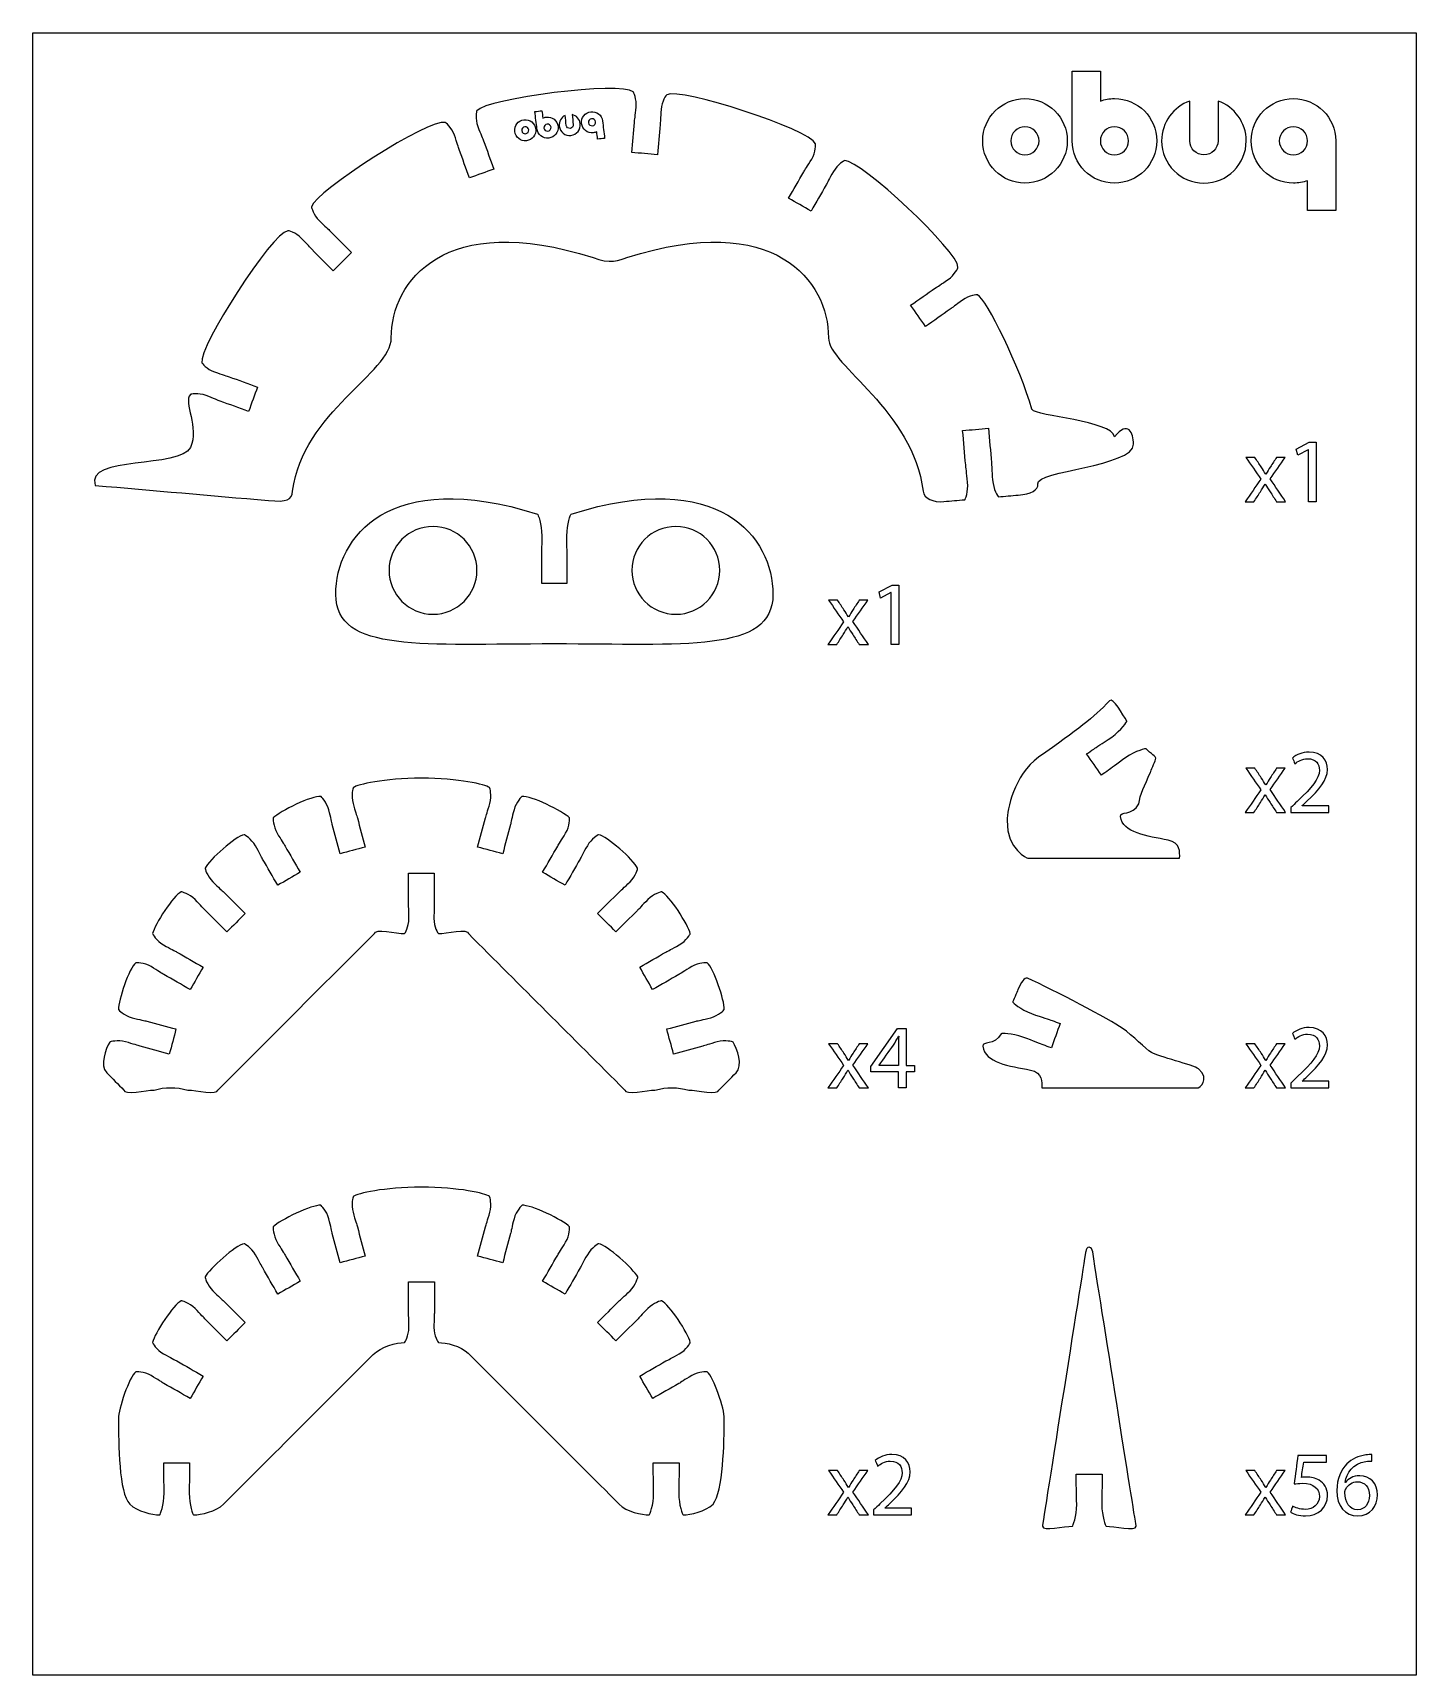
# Model space of a CAD drawing. Extents: x 0 to 160, y 0 to 190.
import ezdxf

# ---------------------------------------------------------------- set-up
doc = ezdxf.new("R2010")
doc.units = 0
doc.header["$MEASUREMENT"] = 0
doc.layers.add('DEFAULT', color=18, linetype='CONTINUOUS')

msp = doc.modelspace()

# ---------------------------------------------------------------- linework, layer by layer
at = {"layer": 'DEFAULT', "color": 1}
msp.add_lwpolyline([(160.13, 0.12), (0.13, 0.12), (0.13, 190.12), (160.13, 190.12)], close=True, dxfattribs=at)
at = {"layer": 'DEFAULT', "color": 18}
for points in [[(147.66, 141.89), (147.64, 141.89), (146.44, 141.25), (146.26, 141.96), (147.77, 142.76), (148.56, 142.76), (148.56, 135.88), (147.66, 135.88)], [(99.4, 125.38), (99.37, 125.38), (98.18, 124.73), (98, 125.44), (99.5, 126.24), (100.29, 126.24), (100.29, 119.36), (99.4, 119.36)], [(100.25, 68.06), (100.25, 69.93), (97.06, 69.93), (97.06, 70.55), (100.13, 74.94), (101.13, 74.94), (101.13, 70.66), (102.09, 70.66), (102.09, 69.93), (101.13, 69.93), (101.13, 68.06)]]:
    msp.add_lwpolyline(points, close=True, dxfattribs=at)
at = {"layer": 'DEFAULT', "color": 1}
for points, knots in [([(127.44, 142.54), (127.44, 139.95), (116.12, 139.46), (116.38, 137.96), (116.45, 137.2), (115.56, 136.77), (114.09, 136.65), (113.33, 136.58), (112.56, 136.51), (111.8, 136.45), (111.75, 136.45), (111.23, 137.3), (111.13, 138.4), (111.03, 139.5), (111.03, 140.12), (111, 140.4), (110.89, 141.72), (110.77, 143.05), (110.66, 144.38), (109.66, 144.29), (108.66, 144.2), (107.67, 144.12), (107.79, 142.79), (107.9, 141.46), (108.02, 140.13), (108.04, 139.86), (108.14, 139.25), (108.24, 138.14), (108.34, 137.04), (107.97, 136.11), (107.92, 136.11), (107.11, 136.04), (106.31, 135.97), (105.51, 135.9), (104.27, 135.79), (103.19, 136.25), (103.09, 137.09), (101.99, 146.42), (92.15, 151.68), (92.15, 154.83), (92.15, 161.42), (85.98, 169.58), (68.82, 164.13), (68.09, 163.82), (66.79, 163.37), (64.92, 164.13), (47.75, 169.58), (41.58, 161.42), (41.58, 154.83), (41.58, 150.8), (31.39, 146.3), (30.17, 137.11), (30.05, 136.09), (29.57, 135.82), (27.37, 136.02), (20.7, 136.6), (14.03, 137.18), (7.35, 137.77), (6.13, 141.24), (17.2, 139.67), (18.35, 142.17), (19.4, 144.45), (17.49, 147.38), (18.35, 148.29), (18.36, 148.34), (19.25, 148.5), (20.16, 148.17), (21.07, 147.84), (21.57, 147.6), (21.79, 147.52), (22.89, 147.12), (23.98, 146.72), (25.08, 146.33), (25.42, 147.27), (25.76, 148.2), (26.11, 149.14), (25.01, 149.54), (23.91, 149.94), (22.82, 150.34), (22.59, 150.42), (22.06, 150.56), (21.15, 150.89), (20.24, 151.22), (19.66, 151.91), (19.68, 151.96), (19.27, 153.76), (27.82, 167.01), (29.61, 167.23), (29.65, 167.27), (30.52, 167.03), (31.2, 166.35), (31.89, 165.66), (32.24, 165.25), (32.41, 165.08), (33.23, 164.25), (34.06, 163.43), (34.88, 162.6), (35.59, 163.31), (36.29, 164.02), (37, 164.73), (36.18, 165.55), (35.35, 166.37), (34.52, 167.2), (34.35, 167.37), (33.93, 167.71), (33.25, 168.4), (32.57, 169.08), (32.33, 169.95), (32.37, 169.99), (32.74, 171.8), (46.09, 180.31), (47.81, 179.76), (47.86, 179.78), (48.54, 179.2), (48.88, 178.29), (49.21, 177.38), (49.35, 176.85), (49.43, 176.63), (49.83, 175.53), (50.23, 174.43), (50.63, 173.34), (51.57, 173.68), (52.51, 174.02), (53.44, 174.36), (53.04, 175.46), (52.65, 176.56), (52.25, 177.65), (52.17, 177.88), (51.93, 178.37), (51.6, 179.28), (51.27, 180.19), (51.42, 181.08), (51.48, 181.1), (52.59, 182.57), (68.24, 184.53), (69.55, 183.3), (69.6, 183.3), (69.99, 182.48), (69.9, 181.51), (69.82, 180.55), (69.72, 180.01), (69.7, 179.77), (69.6, 178.61), (69.5, 177.45), (69.4, 176.29), (70.39, 176.2), (71.39, 176.11), (72.38, 176.03), (72.49, 177.19), (72.59, 178.35), (72.69, 179.51), (72.71, 179.75), (72.71, 180.3), (72.79, 181.26), (72.87, 182.22), (73.38, 182.96), (73.44, 182.96), (75.08, 183.82), (89.98, 178.96), (90.65, 177.29), (90.69, 177.26), (90.69, 176.36), (90.21, 175.52), (89.72, 174.69), (89.41, 174.24), (89.29, 174.03), (88.71, 173.02), (88.13, 172.01), (87.54, 171), (88.41, 170.5), (89.27, 170), (90.14, 169.5), (90.72, 170.51), (91.3, 171.52), (91.89, 172.53), (92.01, 172.74), (92.24, 173.24), (92.72, 174.07), (93.21, 174.91), (93.98, 175.37), (94.03, 175.34), (95.87, 175.43), (107.24, 164.79), (107.13, 163), (107.16, 162.96), (106.77, 162.14), (105.98, 161.58), (105.19, 161.03), (104.72, 160.75), (104.52, 160.62), (103.56, 159.95), (102.61, 159.28), (101.65, 158.61), (102.23, 157.79), (102.8, 156.97), (103.38, 156.15), (104.33, 156.82), (105.29, 157.49), (106.24, 158.16), (106.44, 158.3), (106.85, 158.65), (107.65, 159.21), (108.44, 159.76), (109.34, 159.85), (109.37, 159.8), (110.46, 159.4), (114.32, 151.31), (115.69, 146.58), (115.69, 146.57), (115.69, 146.55), (115.7, 146.54), (116.12, 145.78), (124.96, 145.25), (125.25, 143.39), (126.8, 145.38), (127.44, 143.81), (127.44, 142.54)], [1, 1, 1, 1, 2, 2, 2, 3, 3, 3, 4, 4, 4, 5, 5, 5, 6, 6, 6, 7, 7, 7, 8, 8, 8, 9, 9, 9, 10, 10, 10, 11, 11, 11, 12, 12, 12, 13, 13, 13, 14, 14, 14, 15, 15, 15, 16, 16, 16, 17, 17, 17, 18, 18, 18, 19, 19, 19, 20, 20, 20, 21, 21, 21, 22, 22, 22, 23, 23, 23, 24, 24, 24, 25, 25, 25, 26, 26, 26, 35.926782, 35.926782, 35.926782, 36.926782, 36.926782, 36.926782, 37.926782, 37.926782, 37.926782, 38.926782, 38.926782, 38.926782, 39.926782, 39.926782, 39.926782, 40.926782, 40.926782, 40.926782, 41.926782, 41.926782, 41.926782, 42.926782, 42.926782, 42.926782, 43.926782, 43.926782, 43.926782, 44.926782, 44.926782, 44.926782, 45.926782, 45.926782, 45.926782, 46.926782, 46.926782, 46.926782, 47.926782, 47.926782, 47.926782, 48.926782, 48.926782, 48.926782, 49.926782, 49.926782, 49.926782, 50.926782, 50.926782, 50.926782, 51.926782, 51.926782, 51.926782, 52.926782, 52.926782, 52.926782, 53.926782, 53.926782, 53.926782, 54.926782, 54.926782, 54.926782, 55.926782, 55.926782, 55.926782, 56.926782, 56.926782, 56.926782, 57.926782, 57.926782, 57.926782, 58.926782, 58.926782, 58.926782, 59.926782, 59.926782, 59.926782, 60.926782, 60.926782, 60.926782, 61.926782, 61.926782, 61.926782, 62.926782, 62.926782, 62.926782, 63.926782, 63.926782, 63.926782, 64.926782, 64.926782, 64.926782, 65.926782, 65.926782, 65.926782, 66.926782, 66.926782, 66.926782, 67.926782, 67.926782, 67.926782, 68.926782, 68.926782, 68.926782, 69.926782, 69.926782, 69.926782, 70.926782, 70.926782, 70.926782, 71.926782, 71.926782, 71.926782, 72.926782, 72.926782, 72.926782, 73.926782, 73.926782, 73.926782, 74.926782, 74.926782, 74.926782, 75.926782, 75.926782, 75.926782, 76.926782, 76.926782, 76.926782, 77.926782, 77.926782, 77.926782, 78.926782, 78.926782, 78.926782, 79.926782, 79.926782, 79.926782, 80.926782, 80.926782, 80.926782, 81.926782, 81.926782, 81.926782, 81.926782]), ([(62.39, 134.45), (62.34, 134.45), (61.89, 133.32), (61.89, 131.94), (61.89, 130.56), (61.94, 129.78), (61.94, 129.43), (61.94, 128.44), (61.94, 127.44), (61.94, 126.45), (60.94, 126.45), (59.94, 126.45), (58.94, 126.45), (58.94, 127.44), (58.94, 128.44), (58.94, 129.43), (58.94, 129.78), (58.99, 130.56), (58.99, 131.94), (58.99, 133.32), (58.54, 134.45), (58.49, 134.45), (41.33, 139.9), (35.16, 131.74), (35.16, 125.15), (35.16, 118.33), (45.44, 119.43), (60.44, 119.43), (75.44, 119.43), (85.73, 118.33), (85.73, 125.15), (85.73, 131.74), (79.56, 139.9), (62.39, 134.45)], [1, 1, 1, 1, 2, 2, 2, 3, 3, 3, 11.45, 11.45, 11.45, 19.95, 19.95, 19.95, 28.4, 28.4, 28.4, 29.4, 29.4, 29.4, 30.4, 30.4, 30.4, 31.4, 31.4, 31.4, 32.4, 32.4, 32.4, 33.4, 33.4, 33.4, 34.4, 34.4, 34.4, 34.4]), ([(46.41, 122.86), (43.6, 122.86), (41.33, 125.14), (41.33, 127.94), (41.33, 130.75), (43.6, 133.02), (46.41, 133.02), (49.21, 133.02), (51.49, 130.75), (51.49, 127.94), (51.49, 125.14), (49.21, 122.86), (46.41, 122.86)], [0, 0, 0, 0, 1, 1, 1, 2, 2, 2, 3, 3, 3, 4, 4, 4, 4]), ([(74.5, 122.86), (71.69, 122.86), (69.42, 125.13), (69.42, 127.94), (69.42, 130.75), (71.69, 133.02), (74.5, 133.02), (77.3, 133.02), (79.58, 130.75), (79.58, 127.94), (79.58, 125.14), (77.3, 122.86), (74.5, 122.86)], [0, 0, 0, 0, 1, 1, 1, 2, 2, 2, 3, 3, 3, 4, 4, 4, 4]), ([(132.77, 94.65), (126.92, 94.65), (121.07, 94.65), (115.21, 94.65), (115.21, 94.65), (112.81, 95.52), (112.81, 99.01), (112.81, 100.21), (113.57, 104.23), (116.46, 106.33), (121.09, 109.57), (122.74, 110.85), (124.67, 112.85), (125.1, 113.3), (126.17, 111.22), (126.66, 110.51), (126.7, 110.46), (126.03, 109.46), (124.91, 108.66), (123.77, 107.87), (123.11, 107.46), (122.83, 107.27), (122.55, 107.08), (122.28, 106.89), (122.01, 106.7), (122.58, 105.88), (123.15, 105.06), (123.73, 104.24), (124, 104.43), (124.27, 104.62), (124.54, 104.81), (124.83, 105.01), (125.43, 105.5), (126.56, 106.29), (127.7, 107.08), (128.88, 107.35), (128.91, 107.31), (129.38, 106.63), (130.14, 106.53), (129.99, 106.05), (129.89, 105.76), (129.42, 104.66), (129.39, 104.59), (128.73, 102.98), (128.16, 102.04), (128.06, 100.92), (127.27, 99.51), (125.85, 100.1), (125.92, 99.48), (126.16, 97.54), (129.01, 97.21), (131.45, 96.72), (132.9, 96.43), (132.77, 95.31), (132.77, 94.65)], [1, 1, 1, 1, 50.77, 50.77, 50.77, 51.77, 51.77, 51.77, 52.77, 52.77, 52.77, 53.77, 53.77, 53.77, 54.77, 54.77, 54.77, 55.77, 55.77, 55.77, 56.77, 56.77, 56.77, 57.77, 57.77, 57.77, 58.77, 58.77, 58.77, 59.77, 59.77, 59.77, 60.77, 60.77, 60.77, 61.77, 61.77, 61.77, 62.77, 62.77, 62.77, 63.77, 63.77, 63.77, 64.77, 64.77, 64.77, 65.77, 65.77, 65.77, 66.77, 66.77, 66.77, 67.77, 67.77, 67.77, 67.77]), ([(81.47, 69.81), (80.81, 69.15), (80.14, 68.48), (79.48, 67.82), (79.48, 67.2), (76.87, 67.81), (76, 67.81), (74.71, 68.17), (73.45, 68.17), (72.08, 67.82), (71.21, 67.82), (68.6, 67.2), (68.6, 67.82), (62.57, 73.85), (56.54, 79.88), (50.5, 85.92), (50.5, 86.54), (47.9, 85.92), (47.03, 85.92), (46.97, 85.92), (46.52, 86.7), (46.52, 87.67), (46.52, 88.64), (46.56, 89.18), (46.56, 89.42), (46.56, 90.59), (46.56, 91.75), (46.56, 92.92), (45.57, 92.92), (44.57, 92.92), (43.57, 92.92), (43.57, 91.75), (43.57, 90.59), (43.57, 89.42), (43.57, 89.18), (43.62, 88.64), (43.62, 87.67), (43.62, 86.7), (43.16, 85.92), (43.11, 85.92), (42.24, 85.92), (39.63, 86.54), (39.63, 85.92), (38.97, 85.25), (38.3, 84.59), (37.63, 83.92), (37.6, 83.89), (37.56, 83.85), (37.53, 83.82), (32.19, 78.48), (26.86, 73.15), (21.53, 67.82), (21.53, 67.2), (18.93, 67.82), (18.06, 67.82), (16.69, 68.17), (15.42, 68.17), (14.14, 67.82), (13.27, 67.82), (10.66, 67.2), (10.66, 67.82), (10, 68.48), (9.33, 69.15), (8.67, 69.82), (7.83, 70.65), (8.55, 72.62), (9.03, 73.36), (9.06, 73.4), (9.91, 73.64), (10.85, 73.39), (11.78, 73.14), (12.3, 72.95), (12.53, 72.89), (13.65, 72.59), (14.78, 72.29), (15.91, 71.98), (16.17, 72.95), (16.43, 73.91), (16.68, 74.88), (15.56, 75.18), (14.43, 75.48), (13.3, 75.79), (13.07, 75.85), (12.53, 75.94), (11.6, 76.19), (10.66, 76.44), (10.04, 77.08), (10.04, 77.13), (9.99, 78.17), (11.27, 81.96), (12.03, 82.53), (12.07, 82.57), (12.96, 82.58), (13.8, 82.1), (14.63, 81.61), (15.08, 81.3), (15.29, 81.18), (16.3, 80.6), (17.31, 80.02), (18.32, 79.44), (18.82, 80.3), (19.32, 81.17), (19.82, 82.04), (18.81, 82.62), (17.79, 83.2), (16.78, 83.78), (16.58, 83.9), (16.08, 84.13), (15.24, 84.61), (14.4, 85.1), (13.96, 85.87), (13.98, 85.92), (14.18, 86.94), (16.42, 90.37), (17.29, 90.74), (17.34, 90.76), (18.2, 90.54), (18.89, 89.85), (19.57, 89.17), (19.92, 88.75), (20.09, 88.58), (20.91, 87.76), (21.74, 86.94), (22.57, 86.11), (23.27, 86.82), (23.98, 87.53), (24.68, 88.24), (23.86, 89.06), (23.03, 89.88), (22.21, 90.71), (22.04, 90.87), (21.62, 91.22), (20.94, 91.91), (20.25, 92.59), (20.03, 93.45), (20.05, 93.5), (20.52, 94.43), (23.62, 97.22), (24.56, 97.35), (24.63, 97.35), (25.39, 96.91), (25.87, 96.08), (26.35, 95.25), (26.58, 94.75), (26.7, 94.54), (27.29, 93.53), (27.87, 92.52), (28.45, 91.51), (29.32, 92.01), (30.18, 92.51), (31.05, 93.02), (30.47, 94.02), (29.88, 95.03), (29.3, 96.04), (29.18, 96.25), (28.87, 96.7), (28.38, 97.53), (27.9, 98.37), (27.9, 99.26), (27.94, 99.3), (28.64, 100.07), (32.47, 101.92), (33.42, 101.79), (33.47, 101.79), (34.1, 101.16), (34.35, 100.23), (34.61, 99.3), (34.7, 98.76), (34.76, 98.53), (35.06, 97.4), (35.37, 96.27), (35.67, 95.15), (36.63, 95.41), (37.6, 95.67), (38.56, 95.93), (38.26, 97.05), (37.96, 98.18), (37.66, 99.3), (37.59, 99.54), (37.41, 100.05), (37.16, 100.98), (36.91, 101.92), (37.15, 102.77), (37.19, 102.8), (37.68, 103.18), (40.71, 103.89), (45.07, 103.89), (49.42, 103.89), (52.45, 103.18), (52.95, 102.8), (52.99, 102.77), (53.23, 101.92), (52.98, 100.98), (52.73, 100.05), (52.54, 99.54), (52.48, 99.3), (52.17, 98.18), (51.87, 97.05), (51.57, 95.93), (52.54, 95.67), (53.5, 95.41), (54.47, 95.15), (54.77, 96.27), (55.07, 97.4), (55.37, 98.53), (55.43, 98.76), (55.53, 99.3), (55.78, 100.23), (56.03, 101.16), (56.66, 101.79), (56.72, 101.79), (57.66, 101.92), (61.49, 100.07), (62.19, 99.3), (62.23, 99.26), (62.24, 98.37), (61.75, 97.53), (61.27, 96.7), (60.95, 96.25), (60.83, 96.04), (60.25, 95.03), (59.67, 94.02), (59.08, 93.02), (59.95, 92.51), (60.81, 92.01), (61.68, 91.51), (62.26, 92.52), (62.85, 93.53), (63.43, 94.54), (63.55, 94.75), (63.78, 95.25), (64.26, 96.08), (64.74, 96.91), (65.51, 97.35), (65.57, 97.35), (66.51, 97.22), (69.61, 94.43), (70.08, 93.5), (70.11, 93.45), (69.88, 92.59), (69.2, 91.91), (68.51, 91.22), (68.09, 90.87), (67.93, 90.71), (67.1, 89.88), (66.27, 89.06), (65.45, 88.24), (66.16, 87.53), (66.86, 86.82), (67.57, 86.11), (68.39, 86.94), (69.22, 87.76), (70.05, 88.58), (70.21, 88.75), (70.56, 89.17), (71.25, 89.85), (71.93, 90.54), (72.79, 90.76), (72.84, 90.74), (73.71, 90.37), (75.95, 86.94), (76.16, 85.92), (76.17, 85.87), (75.73, 85.1), (74.89, 84.61), (74.05, 84.13), (73.56, 83.9), (73.35, 83.78), (72.34, 83.2), (71.33, 82.62), (70.32, 82.04), (70.82, 81.17), (71.31, 80.3), (71.81, 79.44), (72.82, 80.02), (73.84, 80.6), (74.85, 81.18), (75.05, 81.3), (75.5, 81.61), (76.34, 82.1), (77.18, 82.58), (78.06, 82.57), (78.11, 82.53), (78.86, 81.96), (80.15, 78.17), (80.09, 77.13), (80.09, 77.08), (79.47, 76.44), (78.53, 76.19), (77.6, 75.94), (77.06, 75.85), (76.83, 75.79), (75.7, 75.48), (74.58, 75.18), (73.45, 74.88), (73.71, 73.91), (73.97, 72.95), (74.23, 71.98), (75.35, 72.29), (76.48, 72.59), (77.61, 72.89), (77.84, 72.95), (78.35, 73.14), (79.28, 73.39), (80.22, 73.64), (81.07, 73.4), (81.11, 73.36), (81.58, 72.62), (82.31, 70.65), (81.47, 69.81)], [1, 1, 1, 1, 2, 2, 2, 3, 3, 3, 4, 4, 4, 5, 5, 5, 6, 6, 6, 7, 7, 7, 8, 8, 8, 9, 9, 9, 18.92, 18.92, 18.92, 27.42, 27.42, 27.42, 37.34, 37.34, 37.34, 38.34, 38.34, 38.34, 39.34, 39.34, 39.34, 40.34, 40.34, 40.34, 41.34, 41.34, 41.34, 42.34, 42.34, 42.34, 43.34, 43.34, 43.34, 44.34, 44.34, 44.34, 45.34, 45.34, 45.34, 46.34, 46.34, 46.34, 47.34, 47.34, 47.34, 48.34, 48.34, 48.34, 49.34, 49.34, 49.34, 50.34, 50.34, 50.34, 51.34, 51.34, 51.34, 52.34, 52.34, 52.34, 53.34, 53.34, 53.34, 54.34, 54.34, 54.34, 55.34, 55.34, 55.34, 56.34, 56.34, 56.34, 57.34, 57.34, 57.34, 58.34, 58.34, 58.34, 59.34, 59.34, 59.34, 60.34, 60.34, 60.34, 61.34, 61.34, 61.34, 62.34, 62.34, 62.34, 63.34, 63.34, 63.34, 64.34, 64.34, 64.34, 65.34, 65.34, 65.34, 66.34, 66.34, 66.34, 67.34, 67.34, 67.34, 68.34, 68.34, 68.34, 69.34, 69.34, 69.34, 70.34, 70.34, 70.34, 71.34, 71.34, 71.34, 72.34, 72.34, 72.34, 73.34, 73.34, 73.34, 74.34, 74.34, 74.34, 75.34, 75.34, 75.34, 76.34, 76.34, 76.34, 77.34, 77.34, 77.34, 78.34, 78.34, 78.34, 79.34, 79.34, 79.34, 80.34, 80.34, 80.34, 81.34, 81.34, 81.34, 82.34, 82.34, 82.34, 83.34, 83.34, 83.34, 84.34, 84.34, 84.34, 85.34, 85.34, 85.34, 86.34, 86.34, 86.34, 87.34, 87.34, 87.34, 88.34, 88.34, 88.34, 89.34, 89.34, 89.34, 90.34, 90.34, 90.34, 91.34, 91.34, 91.34, 92.34, 92.34, 92.34, 93.34, 93.34, 93.34, 94.34, 94.34, 94.34, 95.34, 95.34, 95.34, 96.34, 96.34, 96.34, 97.34, 97.34, 97.34, 98.34, 98.34, 98.34, 99.34, 99.34, 99.34, 100.34, 100.34, 100.34, 101.34, 101.34, 101.34, 102.34, 102.34, 102.34, 103.34, 103.34, 103.34, 104.34, 104.34, 104.34, 105.34, 105.34, 105.34, 106.34, 106.34, 106.34, 107.34, 107.34, 107.34, 108.34, 108.34, 108.34, 109.34, 109.34, 109.34, 110.34, 110.34, 110.34, 111.34, 111.34, 111.34, 112.34, 112.34, 112.34, 113.34, 113.34, 113.34, 114.34, 114.34, 114.34, 115.34, 115.34, 115.34, 116.34, 116.34, 116.34, 117.34, 117.34, 117.34, 118.34, 118.34, 118.34, 119.34, 119.34, 119.34, 120.34, 120.34, 120.34, 121.34, 121.34, 121.34, 122.34, 122.34, 122.34, 123.34, 123.34, 123.34, 124.34, 124.34, 124.34, 125.34, 125.34, 125.34, 126.34, 126.34, 126.34, 127.34, 127.34, 127.34, 128.34, 128.34, 128.34, 129.34, 129.34, 129.34, 129.34]), ([(134.94, 68.06), (128.91, 68.06), (122.87, 68.06), (116.84, 68.06), (116.84, 68.72), (116.97, 69.83), (115.52, 70.13), (113.08, 70.62), (110.23, 70.95), (109.99, 72.89), (109.92, 73.5), (111.34, 72.92), (112.13, 74.32), (112.15, 74.38), (113.35, 74.41), (114.65, 73.94), (115.95, 73.46), (116.67, 73.15), (116.99, 73.04), (117.3, 72.92), (117.61, 72.81), (117.93, 72.69), (118.27, 73.63), (118.61, 74.57), (118.95, 75.51), (118.64, 75.63), (118.32, 75.74), (118.01, 75.86), (117.69, 75.97), (116.94, 76.19), (115.65, 76.66), (114.36, 77.13), (113.46, 77.93), (113.46, 77.99), (113.49, 78.06), (113.96, 79.16), (114.06, 79.45), (114.41, 80.22), (114.82, 80.91), (115.16, 80.76), (118.14, 79.43), (124.8, 75.91), (126.12, 74.98), (127.41, 74.08), (128.79, 72.6), (129.51, 72.16), (130.24, 71.72), (134.42, 70.71), (134.94, 70.26), (136.41, 68.96), (134.94, 68.06), (134.94, 68.06)], [1, 1, 1, 1, 52.3, 52.3, 52.3, 53.3, 53.3, 53.3, 54.3, 54.3, 54.3, 55.3, 55.3, 55.3, 56.3, 56.3, 56.3, 57.3, 57.3, 57.3, 58.3, 58.3, 58.3, 59.3, 59.3, 59.3, 60.3, 60.3, 60.3, 61.3, 61.3, 61.3, 62.3, 62.3, 62.3, 63.3, 63.3, 63.3, 64.3, 64.3, 64.3, 65.3, 65.3, 65.3, 66.3, 66.3, 66.3, 67.3, 67.3, 67.3, 68.3, 68.3, 68.3, 68.3]), ([(75.33, 18.67), (75.28, 18.67), (74.83, 19.79), (74.83, 21.17), (74.83, 22.55), (74.88, 23.33), (74.88, 23.67), (74.88, 24), (74.88, 24.34), (74.88, 24.67), (73.88, 24.67), (72.88, 24.67), (71.88, 24.67), (71.88, 24.34), (71.88, 24), (71.88, 23.67), (71.88, 23.33), (71.93, 22.55), (71.93, 21.17), (71.93, 19.79), (71.47, 18.67), (71.42, 18.67), (70.55, 18.67), (68.81, 19.03), (67.94, 19.91), (62.12, 25.73), (56.31, 31.54), (50.49, 37.36), (49.62, 38.23), (47.9, 38.6), (47.03, 38.61), (46.98, 38.61), (46.52, 39.39), (46.52, 40.36), (46.52, 41.33), (46.57, 41.87), (46.57, 42.11), (46.57, 43.27), (46.57, 44.44), (46.57, 45.61), (45.57, 45.61), (44.57, 45.61), (43.57, 45.61), (43.57, 44.44), (43.57, 43.27), (43.57, 42.11), (43.57, 41.87), (43.62, 41.33), (43.62, 40.36), (43.61, 39.39), (43.17, 38.61), (43.11, 38.61), (42.24, 38.61), (40.38, 38.11), (39.5, 37.23), (33.73, 31.46), (27.95, 25.68), (22.18, 19.91), (21.31, 19.04), (19.58, 18.67), (18.71, 18.67), (18.65, 18.67), (18.21, 19.79), (18.21, 21.17), (18.21, 22.55), (18.26, 23.33), (18.26, 23.67), (18.26, 24), (18.26, 24.34), (18.26, 24.67), (17.26, 24.67), (16.26, 24.67), (15.26, 24.67), (15.26, 24.34), (15.26, 24), (15.26, 23.67), (15.26, 23.33), (15.31, 22.55), (15.3, 21.17), (15.3, 19.79), (14.86, 18.67), (14.8, 18.67), (13.93, 18.67), (12.2, 19.04), (11.33, 19.91), (10.06, 21.19), (10.04, 26.93), (10.04, 29.82), (9.99, 30.86), (11.28, 34.64), (12.03, 35.22), (12.08, 35.25), (12.96, 35.27), (13.8, 34.79), (14.64, 34.3), (15.09, 33.99), (15.29, 33.87), (16.3, 33.29), (17.31, 32.71), (18.32, 32.13), (18.82, 32.99), (19.32, 33.86), (19.82, 34.73), (18.81, 35.31), (17.8, 35.89), (16.79, 36.47), (16.58, 36.59), (16.08, 36.82), (15.24, 37.3), (14.4, 37.78), (13.97, 38.55), (13.98, 38.61), (14.19, 39.63), (16.42, 43.06), (17.29, 43.43), (17.35, 43.45), (18.2, 43.23), (18.89, 42.54), (19.57, 41.86), (19.92, 41.44), (20.09, 41.27), (20.92, 40.45), (21.74, 39.62), (22.57, 38.8), (23.27, 39.51), (23.98, 40.21), (24.69, 40.92), (23.86, 41.74), (23.04, 42.57), (22.21, 43.39), (22.04, 43.56), (21.62, 43.91), (20.94, 44.6), (20.25, 45.28), (20.03, 46.14), (20.05, 46.19), (20.53, 47.12), (23.62, 49.9), (24.56, 50.03), (24.62, 50.03), (25.39, 49.6), (25.87, 48.77), (26.36, 47.93), (26.59, 47.44), (26.71, 47.23), (27.29, 46.22), (27.87, 45.21), (28.46, 44.2), (29.32, 44.7), (30.19, 45.2), (31.06, 45.7), (30.47, 46.71), (29.88, 47.72), (29.3, 48.73), (29.18, 48.94), (28.87, 49.38), (28.38, 50.22), (27.9, 51.06), (27.91, 51.95), (27.94, 51.99), (28.65, 52.76), (32.48, 54.6), (33.42, 54.48), (33.47, 54.47), (34.11, 53.85), (34.35, 52.92), (34.61, 51.98), (34.7, 51.44), (34.76, 51.21), (35.07, 50.09), (35.37, 48.96), (35.67, 47.83), (36.64, 48.09), (37.6, 48.35), (38.57, 48.61), (38.26, 49.74), (37.96, 50.86), (37.66, 51.99), (37.6, 52.22), (37.41, 52.73), (37.16, 53.67), (36.91, 54.6), (37.15, 55.46), (37.19, 55.49), (37.69, 55.87), (40.71, 56.57), (45.07, 56.57), (49.43, 56.57), (52.45, 55.87), (52.95, 55.49), (52.99, 55.46), (53.23, 54.6), (52.98, 53.67), (52.73, 52.73), (52.54, 52.22), (52.48, 51.99), (52.18, 50.86), (51.88, 49.74), (51.57, 48.61), (52.54, 48.35), (53.5, 48.09), (54.47, 47.83), (54.77, 48.96), (55.07, 50.09), (55.38, 51.21), (55.44, 51.44), (55.53, 51.98), (55.78, 52.92), (56.03, 53.85), (56.66, 54.47), (56.72, 54.48), (57.66, 54.6), (61.5, 52.76), (62.2, 51.99), (62.23, 51.95), (62.24, 51.06), (61.75, 50.22), (61.27, 49.38), (60.96, 48.94), (60.84, 48.73), (60.25, 47.72), (59.67, 46.71), (59.09, 45.7), (59.95, 45.2), (60.82, 44.7), (61.68, 44.2), (62.26, 45.21), (62.85, 46.22), (63.43, 47.23), (63.55, 47.44), (63.78, 47.93), (64.27, 48.77), (64.75, 49.6), (65.51, 50.03), (65.58, 50.03), (66.51, 49.9), (69.61, 47.12), (70.09, 46.19), (70.11, 46.14), (69.89, 45.28), (69.2, 44.6), (68.51, 43.91), (68.1, 43.56), (67.92, 43.39), (67.1, 42.57), (66.28, 41.74), (65.45, 40.92), (66.16, 40.21), (66.86, 39.51), (67.57, 38.8), (68.39, 39.62), (69.22, 40.45), (70.05, 41.27), (70.22, 41.44), (70.57, 41.86), (71.25, 42.54), (71.94, 43.23), (72.79, 43.45), (72.85, 43.43), (73.72, 43.06), (75.95, 39.63), (76.16, 38.61), (76.17, 38.55), (75.74, 37.78), (74.89, 37.3), (74.06, 36.82), (73.56, 36.59), (73.35, 36.47), (72.34, 35.89), (71.33, 35.31), (70.32, 34.73), (70.82, 33.86), (71.32, 32.99), (71.82, 32.13), (72.83, 32.71), (73.84, 33.29), (74.85, 33.87), (75.06, 33.99), (75.5, 34.3), (76.34, 34.79), (77.18, 35.27), (78.06, 35.25), (78.11, 35.22), (78.86, 34.64), (80.15, 30.86), (80.1, 29.82), (80.1, 27.02), (79.97, 21.4), (78.81, 19.91), (77.94, 19.04), (76.21, 18.67), (75.33, 18.67)], [1, 1, 1, 1, 2, 2, 2, 3, 3, 3, 5.83, 5.83, 5.83, 14.33, 14.33, 14.33, 17.16, 17.16, 17.16, 18.16, 18.16, 18.16, 19.16, 19.16, 19.16, 20.16, 20.16, 20.16, 21.16, 21.16, 21.16, 22.16, 22.16, 22.16, 23.16, 23.16, 23.16, 24.16, 24.16, 24.16, 34.08, 34.08, 34.08, 42.58, 42.58, 42.58, 52.5, 52.5, 52.5, 53.5, 53.5, 53.5, 54.5, 54.5, 54.5, 55.5, 55.5, 55.5, 124.952028, 124.952028, 124.952028, 125.952028, 125.952028, 125.952028, 126.952028, 126.952028, 126.952028, 127.952028, 127.952028, 127.952028, 130.782028, 130.782028, 130.782028, 139.282028, 139.282028, 139.282028, 142.112028, 142.112028, 142.112028, 143.112028, 143.112028, 143.112028, 144.112028, 144.112028, 144.112028, 145.112028, 145.112028, 145.112028, 146.112028, 146.112028, 146.112028, 147.112028, 147.112028, 147.112028, 148.112028, 148.112028, 148.112028, 149.112028, 149.112028, 149.112028, 150.112028, 150.112028, 150.112028, 151.112028, 151.112028, 151.112028, 152.112028, 152.112028, 152.112028, 153.112028, 153.112028, 153.112028, 154.112028, 154.112028, 154.112028, 155.112028, 155.112028, 155.112028, 156.112028, 156.112028, 156.112028, 157.112028, 157.112028, 157.112028, 158.112028, 158.112028, 158.112028, 159.112028, 159.112028, 159.112028, 160.112028, 160.112028, 160.112028, 161.112028, 161.112028, 161.112028, 162.112028, 162.112028, 162.112028, 163.112028, 163.112028, 163.112028, 164.112028, 164.112028, 164.112028, 165.112028, 165.112028, 165.112028, 166.112028, 166.112028, 166.112028, 167.112028, 167.112028, 167.112028, 168.112028, 168.112028, 168.112028, 169.112028, 169.112028, 169.112028, 170.112028, 170.112028, 170.112028, 171.112028, 171.112028, 171.112028, 172.112028, 172.112028, 172.112028, 173.112028, 173.112028, 173.112028, 174.112028, 174.112028, 174.112028, 175.112028, 175.112028, 175.112028, 176.112028, 176.112028, 176.112028, 177.112028, 177.112028, 177.112028, 178.112028, 178.112028, 178.112028, 179.112028, 179.112028, 179.112028, 180.112028, 180.112028, 180.112028, 181.112028, 181.112028, 181.112028, 182.112028, 182.112028, 182.112028, 183.112028, 183.112028, 183.112028, 184.112028, 184.112028, 184.112028, 185.112028, 185.112028, 185.112028, 186.112028, 186.112028, 186.112028, 187.112028, 187.112028, 187.112028, 188.112028, 188.112028, 188.112028, 189.112028, 189.112028, 189.112028, 190.112028, 190.112028, 190.112028, 191.112028, 191.112028, 191.112028, 192.112028, 192.112028, 192.112028, 193.112028, 193.112028, 193.112028, 194.112028, 194.112028, 194.112028, 195.112028, 195.112028, 195.112028, 196.112028, 196.112028, 196.112028, 197.112028, 197.112028, 197.112028, 198.112028, 198.112028, 198.112028, 199.112028, 199.112028, 199.112028, 200.112028, 200.112028, 200.112028, 201.112028, 201.112028, 201.112028, 202.112028, 202.112028, 202.112028, 203.112028, 203.112028, 203.112028, 204.112028, 204.112028, 204.112028, 205.112028, 205.112028, 205.112028, 206.112028, 206.112028, 206.112028, 207.112028, 207.112028, 207.112028, 208.112028, 208.112028, 208.112028, 209.112028, 209.112028, 209.112028, 210.112028, 210.112028, 210.112028, 211.112028, 211.112028, 211.112028, 212.112028, 212.112028, 212.112028, 213.112028, 213.112028, 213.112028, 214.112028, 214.112028, 214.112028, 214.112028]), ([(127.74, 17.36), (127.72, 16.75), (125.13, 17.36), (124.27, 17.36), (124.21, 17.36), (123.76, 18.48), (123.76, 19.86), (123.76, 21.25), (123.81, 22.02), (123.81, 22.36), (123.81, 22.7), (123.81, 23.03), (123.81, 23.37), (122.81, 23.36), (121.81, 23.36), (120.81, 23.36), (120.81, 23.03), (120.81, 22.7), (120.81, 22.36), (120.81, 22.02), (120.86, 21.25), (120.86, 19.87), (120.86, 18.48), (120.42, 17.36), (120.36, 17.36), (119.5, 17.36), (116.92, 16.75), (116.89, 17.35), (116.89, 17.36), (121.9, 49.11), (121.91, 49.13), (121.96, 49.41), (122.09, 49.62), (122.3, 49.62), (122.53, 49.62), (122.66, 49.39), (122.71, 49.09), (123.96, 41.16), (127.74, 17.36), (127.74, 17.36)], [1, 1, 1, 1, 2, 2, 2, 3, 3, 3, 4, 4, 4, 6.84, 6.84, 6.84, 7.84, 7.84, 7.84, 10.67, 10.67, 10.67, 11.67, 11.67, 11.67, 12.67, 12.67, 12.67, 13.67, 13.67, 13.67, 14.67, 14.67, 14.67, 15.67, 15.67, 15.67, 16.67, 16.67, 16.67, 17.67, 17.67, 17.67, 17.67])]:
    msp.add_open_spline(points, degree=3, knots=knots, dxfattribs=at)
at = {"layer": 'DEFAULT', "color": 18}
for points, knots in [([(125.23, 182.52), (124.66, 182.52), (124.11, 182.42), (123.6, 182.24), (123.6, 183.39), (123.6, 184.53), (123.6, 185.68), (122.51, 185.68), (121.43, 185.68), (120.34, 185.68), (120.34, 183), (120.34, 180.31), (120.34, 177.63), (120.34, 174.93), (122.53, 172.74), (125.23, 172.74), (127.93, 172.74), (130.12, 174.93), (130.12, 177.63), (130.12, 180.33), (127.93, 182.52), (125.23, 182.52)], [0, 0, 0, 0, 1, 1, 1, 2, 2, 2, 11.236, 11.236, 11.236, 12.236, 12.236, 12.236, 13.236, 13.236, 13.236, 14.236, 14.236, 14.236, 15.236, 15.236, 15.236, 15.236]), ([(114.88, 182.52), (112.18, 182.52), (109.99, 180.33), (109.99, 177.63), (109.99, 174.93), (112.18, 172.74), (114.88, 172.74), (117.58, 172.74), (119.77, 174.93), (119.77, 177.63), (119.77, 180.33), (117.58, 182.52), (114.88, 182.52)], [0, 0, 0, 0, 1, 1, 1, 2, 2, 2, 3, 3, 3, 4, 4, 4, 4]), ([(145.93, 182.52), (143.23, 182.52), (141.04, 180.33), (141.04, 177.63), (141.04, 174.93), (143.23, 172.74), (145.93, 172.74), (146.5, 172.74), (147.05, 172.84), (147.56, 173.02), (147.56, 171.87), (147.56, 170.72), (147.56, 169.58), (148.65, 169.58), (149.73, 169.58), (150.82, 169.58), (150.82, 172.26), (150.82, 174.95), (150.82, 177.63), (150.82, 180.33), (148.63, 182.52), (145.93, 182.52)], [0, 0, 0, 0, 1, 1, 1, 2, 2, 2, 3, 3, 3, 4, 4, 4, 5, 5, 5, 6, 6, 6, 7, 7, 7, 7]), ([(59.5, 180.38), (59.36, 180.36), (59.23, 180.32), (59.11, 180.26), (59.07, 180.55), (59.04, 180.83), (59, 181.12), (58.73, 181.09), (58.46, 181.05), (58.19, 181.02), (58.27, 180.35), (58.35, 179.69), (58.43, 179.02), (58.51, 178.35), (59.12, 177.87), (59.8, 177.95), (60.47, 178.03), (60.95, 178.64), (60.87, 179.31), (60.79, 179.98), (60.18, 180.46), (59.5, 180.38)], [0, 0, 0, 0, 1, 1, 1, 2, 2, 2, 3, 3, 3, 4, 4, 4, 5, 5, 5, 6, 6, 6, 7, 7, 7, 7]), ([(63.44, 179.62), (63.52, 178.95), (63.04, 178.34), (62.37, 178.25), (61.7, 178.17), (61.09, 178.65), (61.01, 179.33), (60.95, 179.86), (61.23, 180.35), (61.68, 180.57), (61.73, 180.19), (61.78, 179.81), (61.82, 179.42), (61.85, 179.2), (62.05, 179.04), (62.28, 179.07), (62.5, 179.09), (62.66, 179.3), (62.63, 179.52), (62.59, 179.9), (62.54, 180.29), (62.49, 180.67), (62.99, 180.56), (63.38, 180.15), (63.44, 179.62)], [0, 0, 0, 0, 1, 1, 1, 2, 2, 2, 3, 3, 3, 4, 4, 4, 5, 5, 5, 6, 6, 6, 7, 7, 7, 8, 8, 8, 8]), ([(64.66, 181), (63.98, 180.92), (63.51, 180.31), (63.59, 179.63), (63.67, 178.96), (64.28, 178.48), (64.95, 178.56), (65.09, 178.58), (65.23, 178.62), (65.35, 178.68), (65.38, 178.4), (65.41, 178.11), (65.45, 177.82), (65.72, 177.86), (65.99, 177.89), (66.26, 177.92), (66.18, 178.59), (66.1, 179.26), (66.02, 179.93), (65.94, 180.6), (65.33, 181.08), (64.66, 181)], [0, 0, 0, 0, 1, 1, 1, 2, 2, 2, 3, 3, 3, 4, 4, 4, 5, 5, 5, 6, 6, 6, 7, 7, 7, 7]), ([(140.47, 177.63), (140.47, 174.93), (138.28, 172.74), (135.58, 172.74), (132.88, 172.74), (130.69, 174.93), (130.69, 177.63), (130.69, 179.76), (132.05, 181.57), (133.95, 182.24), (133.95, 180.7), (133.95, 179.17), (133.95, 177.63), (133.95, 176.73), (134.68, 176), (135.58, 176), (136.48, 176), (137.21, 176.73), (137.21, 177.63), (137.21, 179.17), (137.21, 180.71), (137.21, 182.24), (139.11, 181.57), (140.47, 179.76), (140.47, 177.63)], [0, 0, 0, 0, 1, 1, 1, 2, 2, 2, 3, 3, 3, 4, 4, 4, 5, 5, 5, 6, 6, 6, 7, 7, 7, 8, 8, 8, 8]), ([(56.93, 180.07), (56.25, 179.99), (55.78, 179.38), (55.86, 178.71), (55.94, 178.04), (56.55, 177.56), (57.22, 177.64), (57.89, 177.72), (58.37, 178.33), (58.29, 179), (58.21, 179.67), (57.6, 180.15), (56.93, 180.07)], [0, 0, 0, 0, 1, 1, 1, 2, 2, 2, 3, 3, 3, 4, 4, 4, 4]), ([(57.12, 178.45), (56.9, 178.42), (56.69, 178.58), (56.67, 178.81), (56.64, 179.03), (56.8, 179.23), (57.02, 179.26), (57.25, 179.29), (57.45, 179.13), (57.48, 178.9), (57.51, 178.68), (57.35, 178.48), (57.12, 178.45)], [0, 0, 0, 0, 1, 1, 1, 2, 2, 2, 3, 3, 3, 4, 4, 4, 4]), ([(59.7, 178.76), (59.47, 178.73), (59.27, 178.89), (59.24, 179.11), (59.22, 179.34), (59.38, 179.54), (59.6, 179.57), (59.82, 179.6), (60.03, 179.44), (60.06, 179.21), (60.08, 178.99), (59.92, 178.78), (59.7, 178.76)], [0, 0, 0, 0, 1, 1, 1, 2, 2, 2, 3, 3, 3, 4, 4, 4, 4]), ([(64.85, 179.37), (64.63, 179.35), (64.42, 179.51), (64.4, 179.73), (64.37, 179.96), (64.53, 180.16), (64.76, 180.19), (64.98, 180.21), (65.18, 180.05), (65.21, 179.83), (65.24, 179.6), (65.08, 179.4), (64.85, 179.37)], [0, 0, 0, 0, 1, 1, 1, 2, 2, 2, 3, 3, 3, 4, 4, 4, 4]), ([(114.88, 176), (113.98, 176), (113.25, 176.73), (113.25, 177.63), (113.25, 178.53), (113.98, 179.26), (114.88, 179.26), (115.78, 179.26), (116.51, 178.53), (116.51, 177.63), (116.51, 176.73), (115.78, 176), (114.88, 176)], [0, 0, 0, 0, 1, 1, 1, 2, 2, 2, 3, 3, 3, 4, 4, 4, 4]), ([(125.23, 176), (124.33, 176), (123.6, 176.73), (123.6, 177.63), (123.6, 178.53), (124.33, 179.26), (125.23, 179.26), (126.13, 179.26), (126.86, 178.53), (126.86, 177.63), (126.86, 176.73), (126.13, 176), (125.23, 176)], [0, 0, 0, 0, 1, 1, 1, 2, 2, 2, 3, 3, 3, 4, 4, 4, 4]), ([(145.93, 176), (145.03, 176), (144.3, 176.73), (144.3, 177.63), (144.3, 178.53), (145.03, 179.26), (145.93, 179.26), (146.83, 179.26), (147.56, 178.53), (147.56, 177.63), (147.56, 176.73), (146.83, 176), (145.93, 176)], [0, 0, 0, 0, 1, 1, 1, 2, 2, 2, 3, 3, 3, 4, 4, 4, 4]), ([(141.47, 141), (141.71, 140.64), (141.96, 140.27), (142.2, 139.9), (142.39, 139.62), (142.55, 139.35), (142.72, 139.07), (142.73, 139.07), (142.74, 139.07), (142.75, 139.07), (142.92, 139.37), (143.09, 139.64), (143.26, 139.91), (143.5, 140.28), (143.74, 140.64), (143.98, 141), (144.31, 141), (144.65, 141), (144.98, 141), (144.4, 140.18), (143.82, 139.35), (143.24, 138.53), (143.84, 137.65), (144.43, 136.76), (145.03, 135.88), (144.68, 135.88), (144.33, 135.88), (143.98, 135.88), (143.73, 136.27), (143.48, 136.65), (143.23, 137.04), (143.02, 137.33), (142.85, 137.62), (142.67, 137.92), (142.67, 137.92), (142.66, 137.92), (142.65, 137.92), (142.48, 137.62), (142.3, 137.34), (142.11, 137.04), (141.87, 136.65), (141.62, 136.27), (141.37, 135.88), (141.03, 135.88), (140.69, 135.88), (140.35, 135.88), (140.95, 136.75), (141.56, 137.62), (142.17, 138.5), (141.59, 139.33), (141.01, 140.17), (140.43, 141), (140.78, 141), (141.12, 141), (141.47, 141)], [0, 0, 0, 0, 3.744236, 3.744236, 3.744236, 4.744236, 4.744236, 4.744236, 4.834236, 4.834236, 4.834236, 5.834236, 5.834236, 5.834236, 9.536897, 9.536897, 9.536897, 12.386897, 12.386897, 12.386897, 20.976594, 20.976594, 20.976594, 30.045762, 30.045762, 30.045762, 33.044762, 33.044762, 33.044762, 36.947299, 36.947299, 36.947299, 37.947299, 37.947299, 37.947299, 38.007299, 38.007299, 38.007299, 39.007299, 39.007299, 39.007299, 42.893544, 42.893544, 42.893544, 45.803544, 45.803544, 45.803544, 54.833146, 54.833146, 54.833146, 63.478876, 63.478876, 63.478876, 66.417876, 66.417876, 66.417876, 66.417876]), ([(93.2, 124.49), (93.45, 124.12), (93.69, 123.75), (93.93, 123.39), (94.12, 123.1), (94.28, 122.84), (94.45, 122.55), (94.46, 122.55), (94.47, 122.55), (94.48, 122.55), (94.65, 122.86), (94.82, 123.12), (94.99, 123.4), (95.23, 123.76), (95.47, 124.12), (95.71, 124.49), (96.05, 124.49), (96.38, 124.49), (96.72, 124.49), (96.14, 123.66), (95.55, 122.84), (94.97, 122.01), (95.57, 121.13), (96.17, 120.25), (96.77, 119.36), (96.42, 119.36), (96.06, 119.36), (95.71, 119.36), (95.46, 119.75), (95.21, 120.13), (94.96, 120.52), (94.76, 120.81), (94.59, 121.1), (94.41, 121.41), (94.4, 121.41), (94.4, 121.41), (94.39, 121.41), (94.22, 121.1), (94.04, 120.83), (93.85, 120.52), (93.6, 120.13), (93.36, 119.75), (93.11, 119.36), (92.77, 119.36), (92.42, 119.36), (92.08, 119.36), (92.69, 120.24), (93.3, 121.11), (93.9, 121.98), (93.32, 122.81), (92.75, 123.65), (92.17, 124.49), (92.51, 124.49), (92.86, 124.49), (93.2, 124.49)], [0, 0, 0, 0, 3.744236, 3.744236, 3.744236, 4.744236, 4.744236, 4.744236, 4.835236, 4.835236, 4.835236, 5.835236, 5.835236, 5.835236, 9.537897, 9.537897, 9.537897, 12.387897, 12.387897, 12.387897, 20.977594, 20.977594, 20.977594, 30.046762, 30.046762, 30.046762, 33.045762, 33.045762, 33.045762, 36.948299, 36.948299, 36.948299, 37.948299, 37.948299, 37.948299, 38.008299, 38.008299, 38.008299, 39.008299, 39.008299, 39.008299, 42.894544, 42.894544, 42.894544, 45.804544, 45.804544, 45.804544, 54.834146, 54.834146, 54.834146, 63.480445, 63.480445, 63.480445, 66.420445, 66.420445, 66.420445, 66.420445]), ([(145.64, 99.93), (145.64, 100.12), (145.64, 100.31), (145.64, 100.5), (145.88, 100.73), (146.13, 100.97), (146.37, 101.21), (148.12, 102.88), (148.92, 103.77), (148.93, 104.81), (148.93, 105.5), (148.59, 106.15), (147.56, 106.15), (146.94, 106.15), (146.42, 105.83), (146.1, 105.57), (146.01, 105.79), (145.91, 106), (145.81, 106.22), (146.28, 106.63), (146.96, 106.92), (147.75, 106.92), (149.24, 106.92), (149.86, 105.91), (149.86, 104.92), (149.86, 103.65), (148.94, 102.63), (147.49, 101.23), (147.31, 101.06), (147.12, 100.89), (146.94, 100.72), (146.94, 100.71), (146.94, 100.71), (146.94, 100.7), (147.97, 100.7), (149, 100.7), (150.03, 100.7), (150.03, 100.44), (150.03, 100.18), (150.03, 99.93), (148.57, 99.93), (147.1, 99.93), (145.64, 99.93)], [12.449, 12.449, 12.449, 12.449, 14.069, 14.069, 14.069, 16.954308, 16.954308, 16.954308, 17.954308, 17.954308, 17.954308, 18.954308, 18.954308, 18.954308, 19.954308, 19.954308, 19.954308, 21.99519, 21.99519, 21.99519, 22.99519, 22.99519, 22.99519, 23.99519, 23.99519, 23.99519, 24.99519, 24.99519, 24.99519, 27.118206, 27.118206, 27.118206, 27.178206, 27.178206, 27.178206, 35.937206, 35.937206, 35.937206, 38.127206, 38.127206, 38.127206, 50.576206, 50.576206, 50.576206, 50.576206]), ([(141.47, 105.05), (141.71, 104.68), (141.96, 104.32), (142.2, 103.95), (142.39, 103.66), (142.55, 103.4), (142.72, 103.11), (142.73, 103.11), (142.74, 103.11), (142.75, 103.11), (142.92, 103.42), (143.09, 103.68), (143.26, 103.96), (143.5, 104.32), (143.74, 104.69), (143.98, 105.05), (144.31, 105.05), (144.65, 105.05), (144.98, 105.05), (144.4, 104.22), (143.82, 103.4), (143.24, 102.57), (143.84, 101.69), (144.43, 100.81), (145.03, 99.93), (144.68, 99.93), (144.33, 99.93), (143.98, 99.93), (143.73, 100.31), (143.48, 100.7), (143.23, 101.08), (143.02, 101.38), (142.85, 101.66), (142.67, 101.97), (142.67, 101.97), (142.66, 101.97), (142.65, 101.97), (142.48, 101.66), (142.3, 101.39), (142.11, 101.08), (141.87, 100.7), (141.62, 100.31), (141.37, 99.93), (141.03, 99.93), (140.69, 99.93), (140.35, 99.93), (140.95, 100.8), (141.56, 101.67), (142.17, 102.54), (141.59, 103.38), (141.01, 104.21), (140.43, 105.05), (140.78, 105.05), (141.12, 105.05), (141.47, 105.05)], [0, 0, 0, 0, 3.744236, 3.744236, 3.744236, 4.744236, 4.744236, 4.744236, 4.835236, 4.835236, 4.835236, 5.835236, 5.835236, 5.835236, 9.537346, 9.537346, 9.537346, 12.387346, 12.387346, 12.387346, 20.976467, 20.976467, 20.976467, 30.045635, 30.045635, 30.045635, 33.045635, 33.045635, 33.045635, 36.947627, 36.947627, 36.947627, 37.947627, 37.947627, 37.947627, 38.008627, 38.008627, 38.008627, 39.008627, 39.008627, 39.008627, 42.894872, 42.894872, 42.894872, 45.804872, 45.804872, 45.804872, 54.834473, 54.834473, 54.834473, 63.480204, 63.480204, 63.480204, 66.419204, 66.419204, 66.419204, 66.419204]), ([(145.64, 68.06), (145.64, 68.25), (145.64, 68.44), (145.64, 68.63), (145.88, 68.87), (146.13, 69.1), (146.37, 69.34), (148.12, 71.01), (148.92, 71.9), (148.93, 72.94), (148.93, 73.64), (148.59, 74.28), (147.56, 74.28), (146.94, 74.28), (146.42, 73.96), (146.1, 73.7), (146.01, 73.92), (145.91, 74.14), (145.81, 74.36), (146.28, 74.76), (146.96, 75.05), (147.75, 75.05), (149.24, 75.05), (149.86, 74.04), (149.86, 73.05), (149.86, 71.78), (148.94, 70.76), (147.49, 69.36), (147.31, 69.19), (147.12, 69.02), (146.94, 68.85), (146.94, 68.85), (146.94, 68.84), (146.94, 68.83), (147.97, 68.83), (149, 68.83), (150.03, 68.83), (150.03, 68.57), (150.03, 68.32), (150.03, 68.06), (148.57, 68.06), (147.1, 68.06), (145.64, 68.06)], [12.449, 12.449, 12.449, 12.449, 14.069, 14.069, 14.069, 16.954308, 16.954308, 16.954308, 17.954308, 17.954308, 17.954308, 18.954308, 18.954308, 18.954308, 19.954308, 19.954308, 19.954308, 21.99519, 21.99519, 21.99519, 22.99519, 22.99519, 22.99519, 23.99519, 23.99519, 23.99519, 24.99519, 24.99519, 24.99519, 27.118206, 27.118206, 27.118206, 27.178206, 27.178206, 27.178206, 35.937206, 35.937206, 35.937206, 38.127206, 38.127206, 38.127206, 50.576206, 50.576206, 50.576206, 50.576206]), ([(93.2, 73.18), (93.45, 72.81), (93.69, 72.45), (93.93, 72.08), (94.12, 71.8), (94.28, 71.53), (94.45, 71.24), (94.46, 71.24), (94.47, 71.24), (94.48, 71.24), (94.65, 71.55), (94.82, 71.82), (94.99, 72.09), (95.23, 72.45), (95.47, 72.82), (95.71, 73.18), (96.05, 73.18), (96.38, 73.18), (96.72, 73.18), (96.14, 72.36), (95.55, 71.53), (94.97, 70.7), (95.57, 69.82), (96.17, 68.94), (96.77, 68.06), (96.42, 68.06), (96.06, 68.06), (95.71, 68.06), (95.46, 68.44), (95.21, 68.83), (94.96, 69.21), (94.76, 69.51), (94.59, 69.79), (94.41, 70.1), (94.4, 70.1), (94.4, 70.1), (94.39, 70.1), (94.22, 69.79), (94.04, 69.52), (93.85, 69.21), (93.6, 68.83), (93.36, 68.44), (93.11, 68.06), (92.77, 68.06), (92.42, 68.06), (92.08, 68.06), (92.69, 68.93), (93.3, 69.8), (93.9, 70.67), (93.32, 71.51), (92.75, 72.35), (92.17, 73.18), (92.51, 73.18), (92.86, 73.18), (93.2, 73.18)], [0, 0, 0, 0, 3.744236, 3.744236, 3.744236, 4.744236, 4.744236, 4.744236, 4.835236, 4.835236, 4.835236, 5.835236, 5.835236, 5.835236, 9.537897, 9.537897, 9.537897, 12.387897, 12.387897, 12.387897, 20.977594, 20.977594, 20.977594, 30.046762, 30.046762, 30.046762, 33.045762, 33.045762, 33.045762, 36.948299, 36.948299, 36.948299, 37.948299, 37.948299, 37.948299, 38.008299, 38.008299, 38.008299, 39.008299, 39.008299, 39.008299, 42.894544, 42.894544, 42.894544, 45.804544, 45.804544, 45.804544, 54.834146, 54.834146, 54.834146, 63.480445, 63.480445, 63.480445, 66.420445, 66.420445, 66.420445, 66.420445]), ([(100.25, 70.66), (100.25, 71.43), (100.25, 72.19), (100.25, 72.96), (100.25, 73.32), (100.26, 73.68), (100.28, 74.04), (100.27, 74.04), (100.26, 74.04), (100.25, 74.04), (100.04, 73.64), (99.87, 73.34), (99.68, 73.02), (99.12, 72.24), (98.56, 71.46), (98, 70.68), (98, 70.68), (98, 70.67), (98, 70.66), (98.75, 70.66), (99.5, 70.66), (100.25, 70.66)], [6.39, 6.39, 6.39, 6.39, 12.9, 12.9, 12.9, 13.9, 13.9, 13.9, 13.99, 13.99, 13.99, 14.99, 14.99, 14.99, 23.156795, 23.156795, 23.156795, 23.216795, 23.216795, 23.216795, 29.606795, 29.606795, 29.606795, 29.606795]), ([(141.47, 73.18), (141.71, 72.81), (141.96, 72.45), (142.2, 72.08), (142.39, 71.8), (142.55, 71.53), (142.72, 71.24), (142.73, 71.24), (142.74, 71.24), (142.75, 71.24), (142.92, 71.55), (143.09, 71.82), (143.26, 72.09), (143.5, 72.45), (143.74, 72.82), (143.98, 73.18), (144.31, 73.18), (144.65, 73.18), (144.98, 73.18), (144.4, 72.36), (143.82, 71.53), (143.24, 70.7), (143.84, 69.82), (144.43, 68.94), (145.03, 68.06), (144.68, 68.06), (144.33, 68.06), (143.98, 68.06), (143.73, 68.44), (143.48, 68.83), (143.23, 69.21), (143.02, 69.51), (142.85, 69.79), (142.67, 70.1), (142.67, 70.1), (142.66, 70.1), (142.65, 70.1), (142.48, 69.79), (142.3, 69.52), (142.11, 69.21), (141.87, 68.83), (141.62, 68.44), (141.37, 68.06), (141.03, 68.06), (140.69, 68.06), (140.35, 68.06), (140.95, 68.93), (141.56, 69.8), (142.17, 70.67), (141.59, 71.51), (141.01, 72.35), (140.43, 73.18), (140.78, 73.18), (141.12, 73.18), (141.47, 73.18)], [0, 0, 0, 0, 3.744236, 3.744236, 3.744236, 4.744236, 4.744236, 4.744236, 4.835236, 4.835236, 4.835236, 5.835236, 5.835236, 5.835236, 9.537346, 9.537346, 9.537346, 12.387346, 12.387346, 12.387346, 20.976467, 20.976467, 20.976467, 30.045635, 30.045635, 30.045635, 33.045635, 33.045635, 33.045635, 36.947627, 36.947627, 36.947627, 37.947627, 37.947627, 37.947627, 38.008627, 38.008627, 38.008627, 39.008627, 39.008627, 39.008627, 42.894872, 42.894872, 42.894872, 45.804872, 45.804872, 45.804872, 54.834473, 54.834473, 54.834473, 63.480204, 63.480204, 63.480204, 66.419204, 66.419204, 66.419204, 66.419204]), ([(97.37, 18.67), (97.37, 18.86), (97.37, 19.05), (97.37, 19.24), (97.62, 19.48), (97.86, 19.71), (98.1, 19.95), (99.86, 21.62), (100.65, 22.51), (100.67, 23.55), (100.67, 24.24), (100.33, 24.89), (99.3, 24.89), (98.68, 24.89), (98.16, 24.57), (97.84, 24.31), (97.74, 24.53), (97.64, 24.75), (97.54, 24.96), (98.02, 25.37), (98.7, 25.66), (99.49, 25.66), (100.97, 25.66), (101.6, 24.65), (101.6, 23.66), (101.6, 22.39), (100.68, 21.37), (99.23, 19.97), (99.04, 19.8), (98.86, 19.63), (98.68, 19.46), (98.68, 19.45), (98.68, 19.45), (98.68, 19.44), (99.71, 19.44), (100.74, 19.44), (101.77, 19.44), (101.77, 19.18), (101.77, 18.92), (101.77, 18.67), (100.3, 18.67), (98.84, 18.67), (97.37, 18.67)], [12.449, 12.449, 12.449, 12.449, 14.069, 14.069, 14.069, 16.954308, 16.954308, 16.954308, 17.954308, 17.954308, 17.954308, 18.954308, 18.954308, 18.954308, 19.954308, 19.954308, 19.954308, 21.99519, 21.99519, 21.99519, 22.99519, 22.99519, 22.99519, 23.99519, 23.99519, 23.99519, 24.99519, 24.99519, 24.99519, 27.117528, 27.117528, 27.117528, 27.178528, 27.178528, 27.178528, 35.937528, 35.937528, 35.937528, 38.126528, 38.126528, 38.126528, 50.575528, 50.575528, 50.575528, 50.575528]), ([(149.74, 24.76), (148.87, 24.76), (147.99, 24.76), (147.12, 24.76), (147.03, 24.17), (146.94, 23.58), (146.86, 23), (147.01, 23.02), (147.16, 23.04), (147.42, 23.04), (147.95, 23.04), (148.47, 22.92), (148.9, 22.67), (149.44, 22.36), (149.88, 21.77), (149.88, 20.9), (149.88, 19.56), (148.81, 18.55), (147.32, 18.55), (146.57, 18.55), (145.93, 18.76), (145.61, 18.97), (145.68, 19.21), (145.76, 19.45), (145.84, 19.68), (146.12, 19.51), (146.69, 19.3), (147.31, 19.3), (148.19, 19.3), (148.94, 19.87), (148.94, 20.79), (148.93, 21.68), (148.34, 22.32), (146.96, 22.32), (146.57, 22.32), (146.26, 22.28), (146.01, 22.24), (146.16, 23.35), (146.3, 24.45), (146.45, 25.55), (147.55, 25.55), (148.65, 25.55), (149.74, 25.55), (149.74, 25.29), (149.74, 25.02), (149.74, 24.76)], [2.22, 2.22, 2.22, 2.22, 9.66, 9.66, 9.66, 14.725827, 14.725827, 14.725827, 15.725827, 15.725827, 15.725827, 16.725827, 16.725827, 16.725827, 17.725827, 17.725827, 17.725827, 18.725827, 18.725827, 18.725827, 19.725827, 19.725827, 19.725827, 21.841724, 21.841724, 21.841724, 22.841724, 22.841724, 22.841724, 23.841724, 23.841724, 23.841724, 24.841724, 24.841724, 24.841724, 25.841724, 25.841724, 25.841724, 35.286151, 35.286151, 35.286151, 44.616151, 44.616151, 44.616151, 46.836151, 46.836151, 46.836151, 46.836151]), ([(154.99, 24.89), (154.8, 24.9), (154.56, 24.89), (154.3, 24.85), (152.83, 24.6), (152.06, 23.54), (151.9, 22.4), (151.91, 22.4), (151.92, 22.4), (151.94, 22.4), (152.26, 22.84), (152.83, 23.2), (153.6, 23.2), (154.81, 23.2), (155.67, 22.32), (155.67, 20.97), (155.67, 19.72), (154.81, 18.55), (153.38, 18.55), (151.91, 18.55), (150.95, 19.69), (150.95, 21.48), (150.95, 22.84), (151.44, 23.91), (152.12, 24.58), (152.69, 25.14), (153.45, 25.49), (154.32, 25.6), (154.59, 25.64), (154.82, 25.65), (154.99, 25.65), (154.99, 25.4), (154.99, 25.14), (154.99, 24.89)], [2.16, 2.16, 2.16, 2.16, 3.16, 3.16, 3.16, 4.16, 4.16, 4.16, 4.251, 4.251, 4.251, 5.251, 5.251, 5.251, 6.251, 6.251, 6.251, 7.251, 7.251, 7.251, 8.251, 8.251, 8.251, 9.251, 9.251, 9.251, 10.251, 10.251, 10.251, 11.251, 11.251, 11.251, 13.411, 13.411, 13.411, 13.411]), ([(93.2, 23.79), (93.45, 23.42), (93.69, 23.06), (93.93, 22.69), (94.12, 22.4), (94.28, 22.14), (94.45, 21.85), (94.46, 21.85), (94.47, 21.85), (94.48, 21.85), (94.65, 22.16), (94.82, 22.42), (94.99, 22.7), (95.23, 23.06), (95.47, 23.43), (95.71, 23.79), (96.05, 23.79), (96.38, 23.79), (96.72, 23.79), (96.14, 22.96), (95.55, 22.14), (94.97, 21.31), (95.57, 20.43), (96.17, 19.55), (96.77, 18.67), (96.42, 18.67), (96.06, 18.67), (95.71, 18.67), (95.46, 19.05), (95.21, 19.44), (94.96, 19.82), (94.76, 20.12), (94.59, 20.4), (94.41, 20.71), (94.4, 20.71), (94.4, 20.71), (94.39, 20.71), (94.22, 20.4), (94.04, 20.13), (93.85, 19.82), (93.6, 19.44), (93.36, 19.05), (93.11, 18.67), (92.77, 18.67), (92.42, 18.67), (92.08, 18.67), (92.69, 19.54), (93.3, 20.41), (93.9, 21.28), (93.32, 22.12), (92.75, 22.95), (92.17, 23.79), (92.51, 23.79), (92.86, 23.79), (93.2, 23.79)], [0, 0, 0, 0, 3.744236, 3.744236, 3.744236, 4.744236, 4.744236, 4.744236, 4.835236, 4.835236, 4.835236, 5.835236, 5.835236, 5.835236, 9.537897, 9.537897, 9.537897, 12.387897, 12.387897, 12.387897, 20.977594, 20.977594, 20.977594, 30.046762, 30.046762, 30.046762, 33.045762, 33.045762, 33.045762, 36.948299, 36.948299, 36.948299, 37.948299, 37.948299, 37.948299, 38.008299, 38.008299, 38.008299, 39.008299, 39.008299, 39.008299, 42.894544, 42.894544, 42.894544, 45.804544, 45.804544, 45.804544, 54.834146, 54.834146, 54.834146, 63.480445, 63.480445, 63.480445, 66.420445, 66.420445, 66.420445, 66.420445]), ([(141.47, 23.79), (141.71, 23.42), (141.96, 23.06), (142.2, 22.69), (142.39, 22.4), (142.55, 22.14), (142.72, 21.85), (142.73, 21.85), (142.74, 21.85), (142.75, 21.85), (142.92, 22.16), (143.09, 22.42), (143.26, 22.7), (143.5, 23.06), (143.74, 23.43), (143.98, 23.79), (144.31, 23.79), (144.65, 23.79), (144.98, 23.79), (144.4, 22.96), (143.82, 22.14), (143.24, 21.31), (143.84, 20.43), (144.43, 19.55), (145.03, 18.67), (144.68, 18.67), (144.33, 18.67), (143.98, 18.67), (143.73, 19.05), (143.48, 19.44), (143.23, 19.82), (143.02, 20.12), (142.85, 20.4), (142.67, 20.71), (142.67, 20.71), (142.66, 20.71), (142.65, 20.71), (142.48, 20.4), (142.3, 20.13), (142.11, 19.82), (141.87, 19.44), (141.62, 19.05), (141.37, 18.67), (141.03, 18.67), (140.69, 18.67), (140.35, 18.67), (140.95, 19.54), (141.56, 20.41), (142.17, 21.28), (141.59, 22.12), (141.01, 22.95), (140.43, 23.79), (140.78, 23.79), (141.12, 23.79), (141.47, 23.79)], [0, 0, 0, 0, 3.744236, 3.744236, 3.744236, 4.744236, 4.744236, 4.744236, 4.834236, 4.834236, 4.834236, 5.834236, 5.834236, 5.834236, 9.536897, 9.536897, 9.536897, 12.386897, 12.386897, 12.386897, 20.976594, 20.976594, 20.976594, 30.045762, 30.045762, 30.045762, 33.044762, 33.044762, 33.044762, 36.948137, 36.948137, 36.948137, 37.948137, 37.948137, 37.948137, 38.008137, 38.008137, 38.008137, 39.008137, 39.008137, 39.008137, 42.895224, 42.895224, 42.895224, 45.805224, 45.805224, 45.805224, 54.835646, 54.835646, 54.835646, 63.480554, 63.480554, 63.480554, 66.419554, 66.419554, 66.419554, 66.419554]), ([(154.73, 20.92), (154.73, 21.91), (154.17, 22.5), (153.31, 22.5), (152.75, 22.5), (152.23, 22.15), (151.98, 21.65), (151.91, 21.55), (151.87, 21.41), (151.87, 21.24), (151.89, 20.11), (152.41, 19.27), (153.38, 19.27), (154.19, 19.27), (154.73, 19.94), (154.73, 20.92)], [1, 1, 1, 1, 2, 2, 2, 3, 3, 3, 4, 4, 4, 5, 5, 5, 6, 6, 6, 6])]:
    msp.add_open_spline(points, degree=3, knots=knots, dxfattribs=at)

doc.saveas('drawing.dxf')
